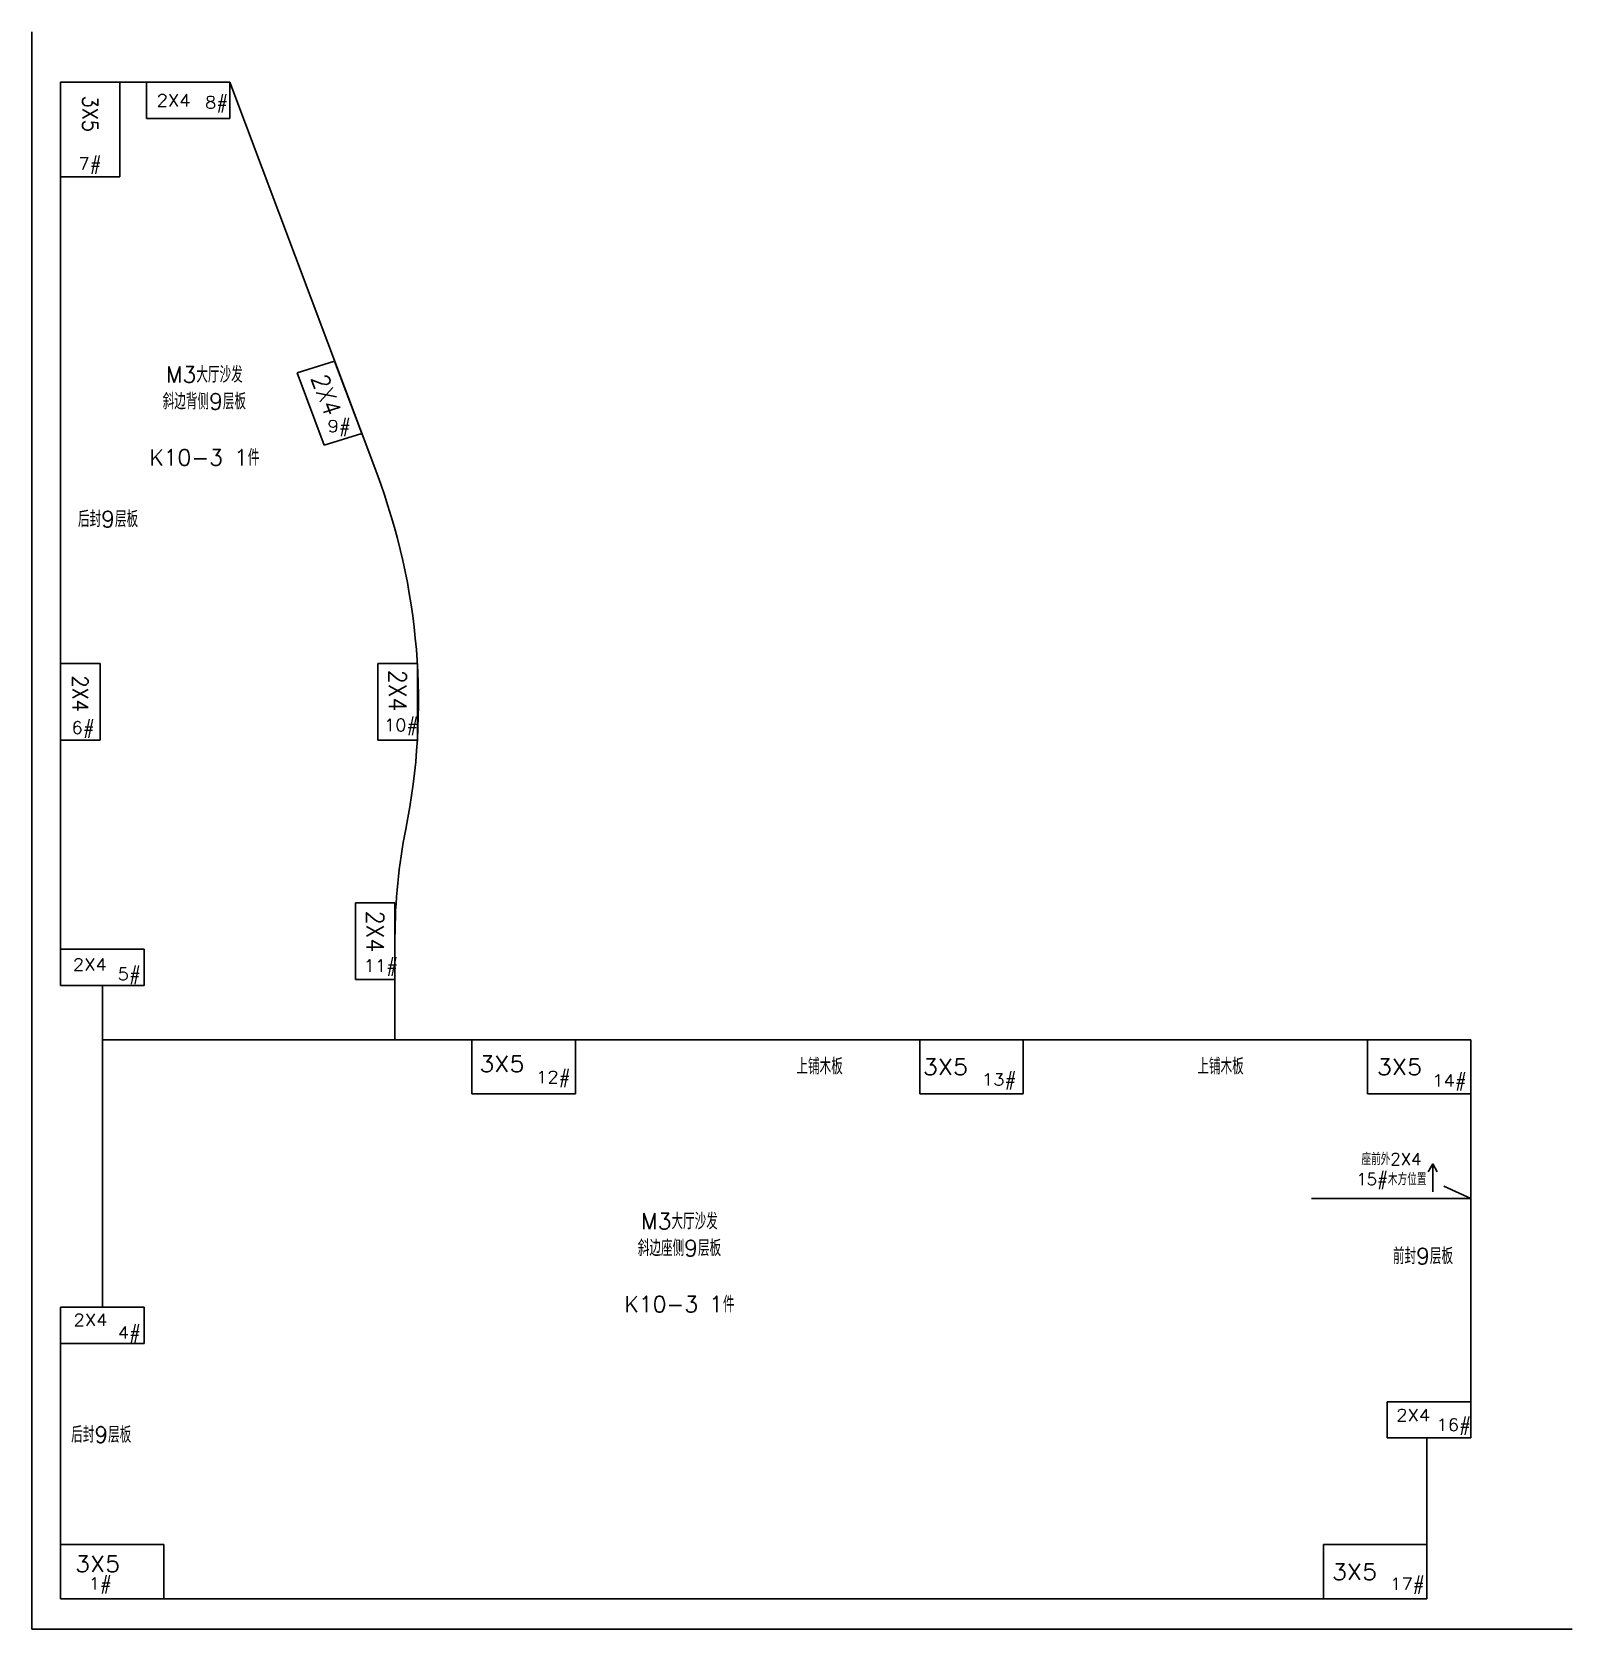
# Model space of a CAD drawing. Header units: millimetres. Extents: x 1725838 to 1745173, y -304752 to -289676.
# Drawn here: x 1741972 to 1742738, y -290483 to -289689 of the extents above; entities that cross this region are included whole.
import ezdxf

# ---------------------------------------------------------------- set-up
doc = ezdxf.new("R2010")
doc.units = ezdxf.units.MM
doc.styles.get("Standard").update_dxf_attribs({"font": 'simplex.shx', "bigfont": 'gbcbig.shx'})

msp = doc.modelspace()

# ---------------------------------------------------------------- texts
at = {"color": 1, "width": 0.914116}
for s, height, p in [('3X5', 7.658, (1741997.36, -289720.27)), ('2X4', 8.752, (1742149.61, -290005.75)), ('2X4', 7.658, (1741992.44, -290008.53)), ('2X4', 8.752, (1742138.48, -290125.47))]:
    msp.add_text(s, height=height, rotation=270, dxfattribs=at).set_placement(p)
at = {"color": 1, "width": 1.093953}
for s, height, p in [('2X4', 6, (1742034.19, -289725.58)), ('8#', 6, (1742058.26, -289726.62)), ('7#', 6, (1741995.29, -289757.07)), ('9#', 6, (1742119.2, -289887.53)), ('6#', 6, (1741991.86, -290037.46)), ('10#', 6, (1742147.2, -290036.13)), ('2X4', 6, (1741992.49, -290155.24)), ('11#', 6, (1742137.08, -290155.77)), ('5#', 6, (1742014.84, -290159.92)), ('3X5', 8, (1742194.64, -290205.6)), ('12#', 6, (1742222.85, -290211.15)), ('3X5', 8, (1742415.19, -290207.08)), ('13#', 6, (1742444.54, -290212.36)), ('3X5', 8, (1742640.93, -290207.08)), ('14#', 6, (1742668.41, -290212.84)), ('2X4', 6, (1741992.83, -290331.89)), ('4#', 6, (1742014.84, -290338.15)), ('2X4', 6, (1742650.53, -290379.2)), ('16#', 6, (1742670.53, -290384)), ('3X5', 8, (1741993.61, -290454.12)), ('3X5', 8, (1742618.57, -290458.08)), ('1#', 6, (1742000.39, -290462.98)), ('17#', 6, (1742647.49, -290463.13))]:
    msp.add_text(s, height=height, dxfattribs=at).set_placement(p)
at = {"color": 1, "oblique": 3.16059, "width": 0.933068}
msp.add_text('2X4', height=8.662, rotation=290.57942, dxfattribs=at).set_placement((1742110.79, -289860.51))
at = {"color": 1, "attachment_point": 5}
for s, insert, char_height in [('\\A1;M3大厅沙发\\P斜边背侧9层板', (1742057.93, -289865.63), 8), ('\\A1;K10-3 1件', (1742057.93, -289900.16), 8), ('\\A1;后封9层板', (1742010.05, -289930.82), 8), ('\\A1;上铺木板', (1742363.84, -290202.86), 8), ('\\A1;上铺木板', (1742563.18, -290202.86), 8), ('\\A1;座前外2X4\\P15#木方位置', (1742648.15, -290254.93), 6), ('\\A1;M3大厅沙发\\P斜边座侧9层板', (1742294.15, -290286.55), 8), ('\\A1;前封9层板', (1742663.85, -290297.21), 8), ('\\A1;K10-3 1件', (1742294.15, -290321.08), 8), ('\\A1;后封9层板', (1742006.64, -290385.97), 8)]:
    msp.add_mtext(s, dxfattribs=dict(at, insert=insert, char_height=char_height))

# ---------------------------------------------------------------- linework, layer by layer
at = {"color": 7, "lineweight": -3}
for p, q in [((1741972.2, -289688.58), (1741972.2, -290482.58)), ((1741986.42, -289713.58), (1741986.42, -290162.58)), ((1741986.42, -289713.58), (1742070.65, -289713.58)), ((1742152.7, -290139.02), (1742152.7, -290189.58)), ((1741986.42, -290162.58), (1742007.2, -290162.58)), ((1742007.2, -290162.58), (1742007.2, -290322.58)), ((1742007.2, -290189.58), (1742687.64, -290189.58)), ((1742687.64, -290189.58), (1742687.64, -290387.58)), ((1741986.42, -290322.58), (1741986.42, -290467.58)), ((1741986.42, -290322.58), (1742007.2, -290322.58)), ((1742665.76, -290387.58), (1742687.64, -290387.58)), ((1742665.76, -290387.58), (1742665.76, -290467.58)), ((1741986.42, -290467.58), (1742665.76, -290467.58)), ((1741972.2, -290482.58), (1742737.97, -290482.58))]:
    msp.add_line(p, q, dxfattribs=at)
at = {"color": 1}
for p, q in [((1742015.96, -289760.58), (1742015.96, -289713.58)), ((1742029.08, -289713.58), (1742029.08, -289731.58)), ((1742070.65, -289731.58), (1742070.65, -289713.58)), ((1742029.08, -289731.58), (1742070.65, -289731.58)), ((1741986.42, -289760.58), (1742015.96, -289760.58)), ((1742122.7, -289852.21), (1742104.08, -289858.05)), ((1742136.2, -289888.15), (1742122.7, -289852.21)), ((1742104.08, -289858.05), (1742117.57, -289893.99)), ((1742117.57, -289893.99), (1742136.2, -289888.15)), ((1742006.11, -290002.63), (1741986.42, -290002.63)), ((1742006.11, -290040.63), (1742006.11, -290002.63)), ((1742163.83, -290002.63), (1742144.14, -290002.63)), ((1742144.14, -290002.63), (1742144.14, -290040.63)), ((1742163.83, -290040.63), (1742163.83, -290002.63)), ((1741986.42, -290040.63), (1742006.11, -290040.63)), ((1742144.14, -290040.63), (1742163.83, -290040.63)), ((1742152.7, -290121.58), (1742133.01, -290121.58)), ((1742133.01, -290121.58), (1742133.01, -290159.58)), ((1742152.7, -290159.58), (1742152.7, -290121.58)), ((1742027.99, -290144.58), (1741986.42, -290144.58)), ((1742027.99, -290162.58), (1742027.99, -290144.58)), ((1742007.2, -290162.58), (1742027.99, -290162.58)), ((1742133.01, -290159.58), (1742152.7, -290159.58)), ((1742190.99, -290189.58), (1742190.99, -290216.58)), ((1742242.4, -290216.58), (1742242.4, -290189.58)), ((1742413.61, -290189.58), (1742413.61, -290216.58)), ((1742465.02, -290216.58), (1742465.02, -290189.58)), ((1742636.23, -290189.58), (1742636.23, -290216.58)), ((1742190.99, -290216.58), (1742242.4, -290216.58)), ((1742413.61, -290216.58), (1742465.02, -290216.58)), ((1742636.23, -290216.58), (1742687.64, -290216.58)), ((1742668.7, -290251.24), (1742666.45, -290255.24)), ((1742668.7, -290265.18), (1742668.7, -290251.24)), ((1742668.7, -290251.24), (1742670.94, -290255.24)), ((1742687.64, -290268.58), (1742674.14, -290262.48)), ((1742687.64, -290268.58), (1742608.36, -290268.58)), ((1742027.99, -290322.58), (1742007.2, -290322.58)), ((1742027.99, -290340.58), (1742027.99, -290322.58)), ((1741986.42, -290340.58), (1742027.99, -290340.58)), ((1742646.07, -290369.58), (1742646.07, -290387.58)), ((1742687.64, -290369.58), (1742646.07, -290369.58)), ((1742646.07, -290387.58), (1742665.76, -290387.58)), ((1741986.42, -290440.58), (1742037.84, -290440.58)), ((1742037.84, -290440.58), (1742037.84, -290467.58)), ((1742614.35, -290440.58), (1742614.35, -290467.58)), ((1742665.76, -290440.58), (1742614.35, -290440.58))]:
    msp.add_line(p, q, dxfattribs=at)
msp.add_line((1742070.65, -289713.58), (1742143.66, -289908.01))
at = {"lineweight": -3}
for centre, major_axis, end_param in [((1741781.51, -290021.63), (382.88, 0), 0.330621), ((1742480.89, -290139.02), (-328.19, 0), 0)]:
    msp.add_ellipse(centre, major_axis=major_axis, ratio=0.914116, start_param=-0.181593, end_param=end_param, dxfattribs=at)

msp.set_redraw_order([(e.dxf.handle, doc.entitydb.next_handle()) for e in msp.query("TEXT MTEXT ATTDEF DIMENSION ARC_DIMENSION")])  # texts and dimensions are drawn at this point

doc.saveas('drawing.dxf')
